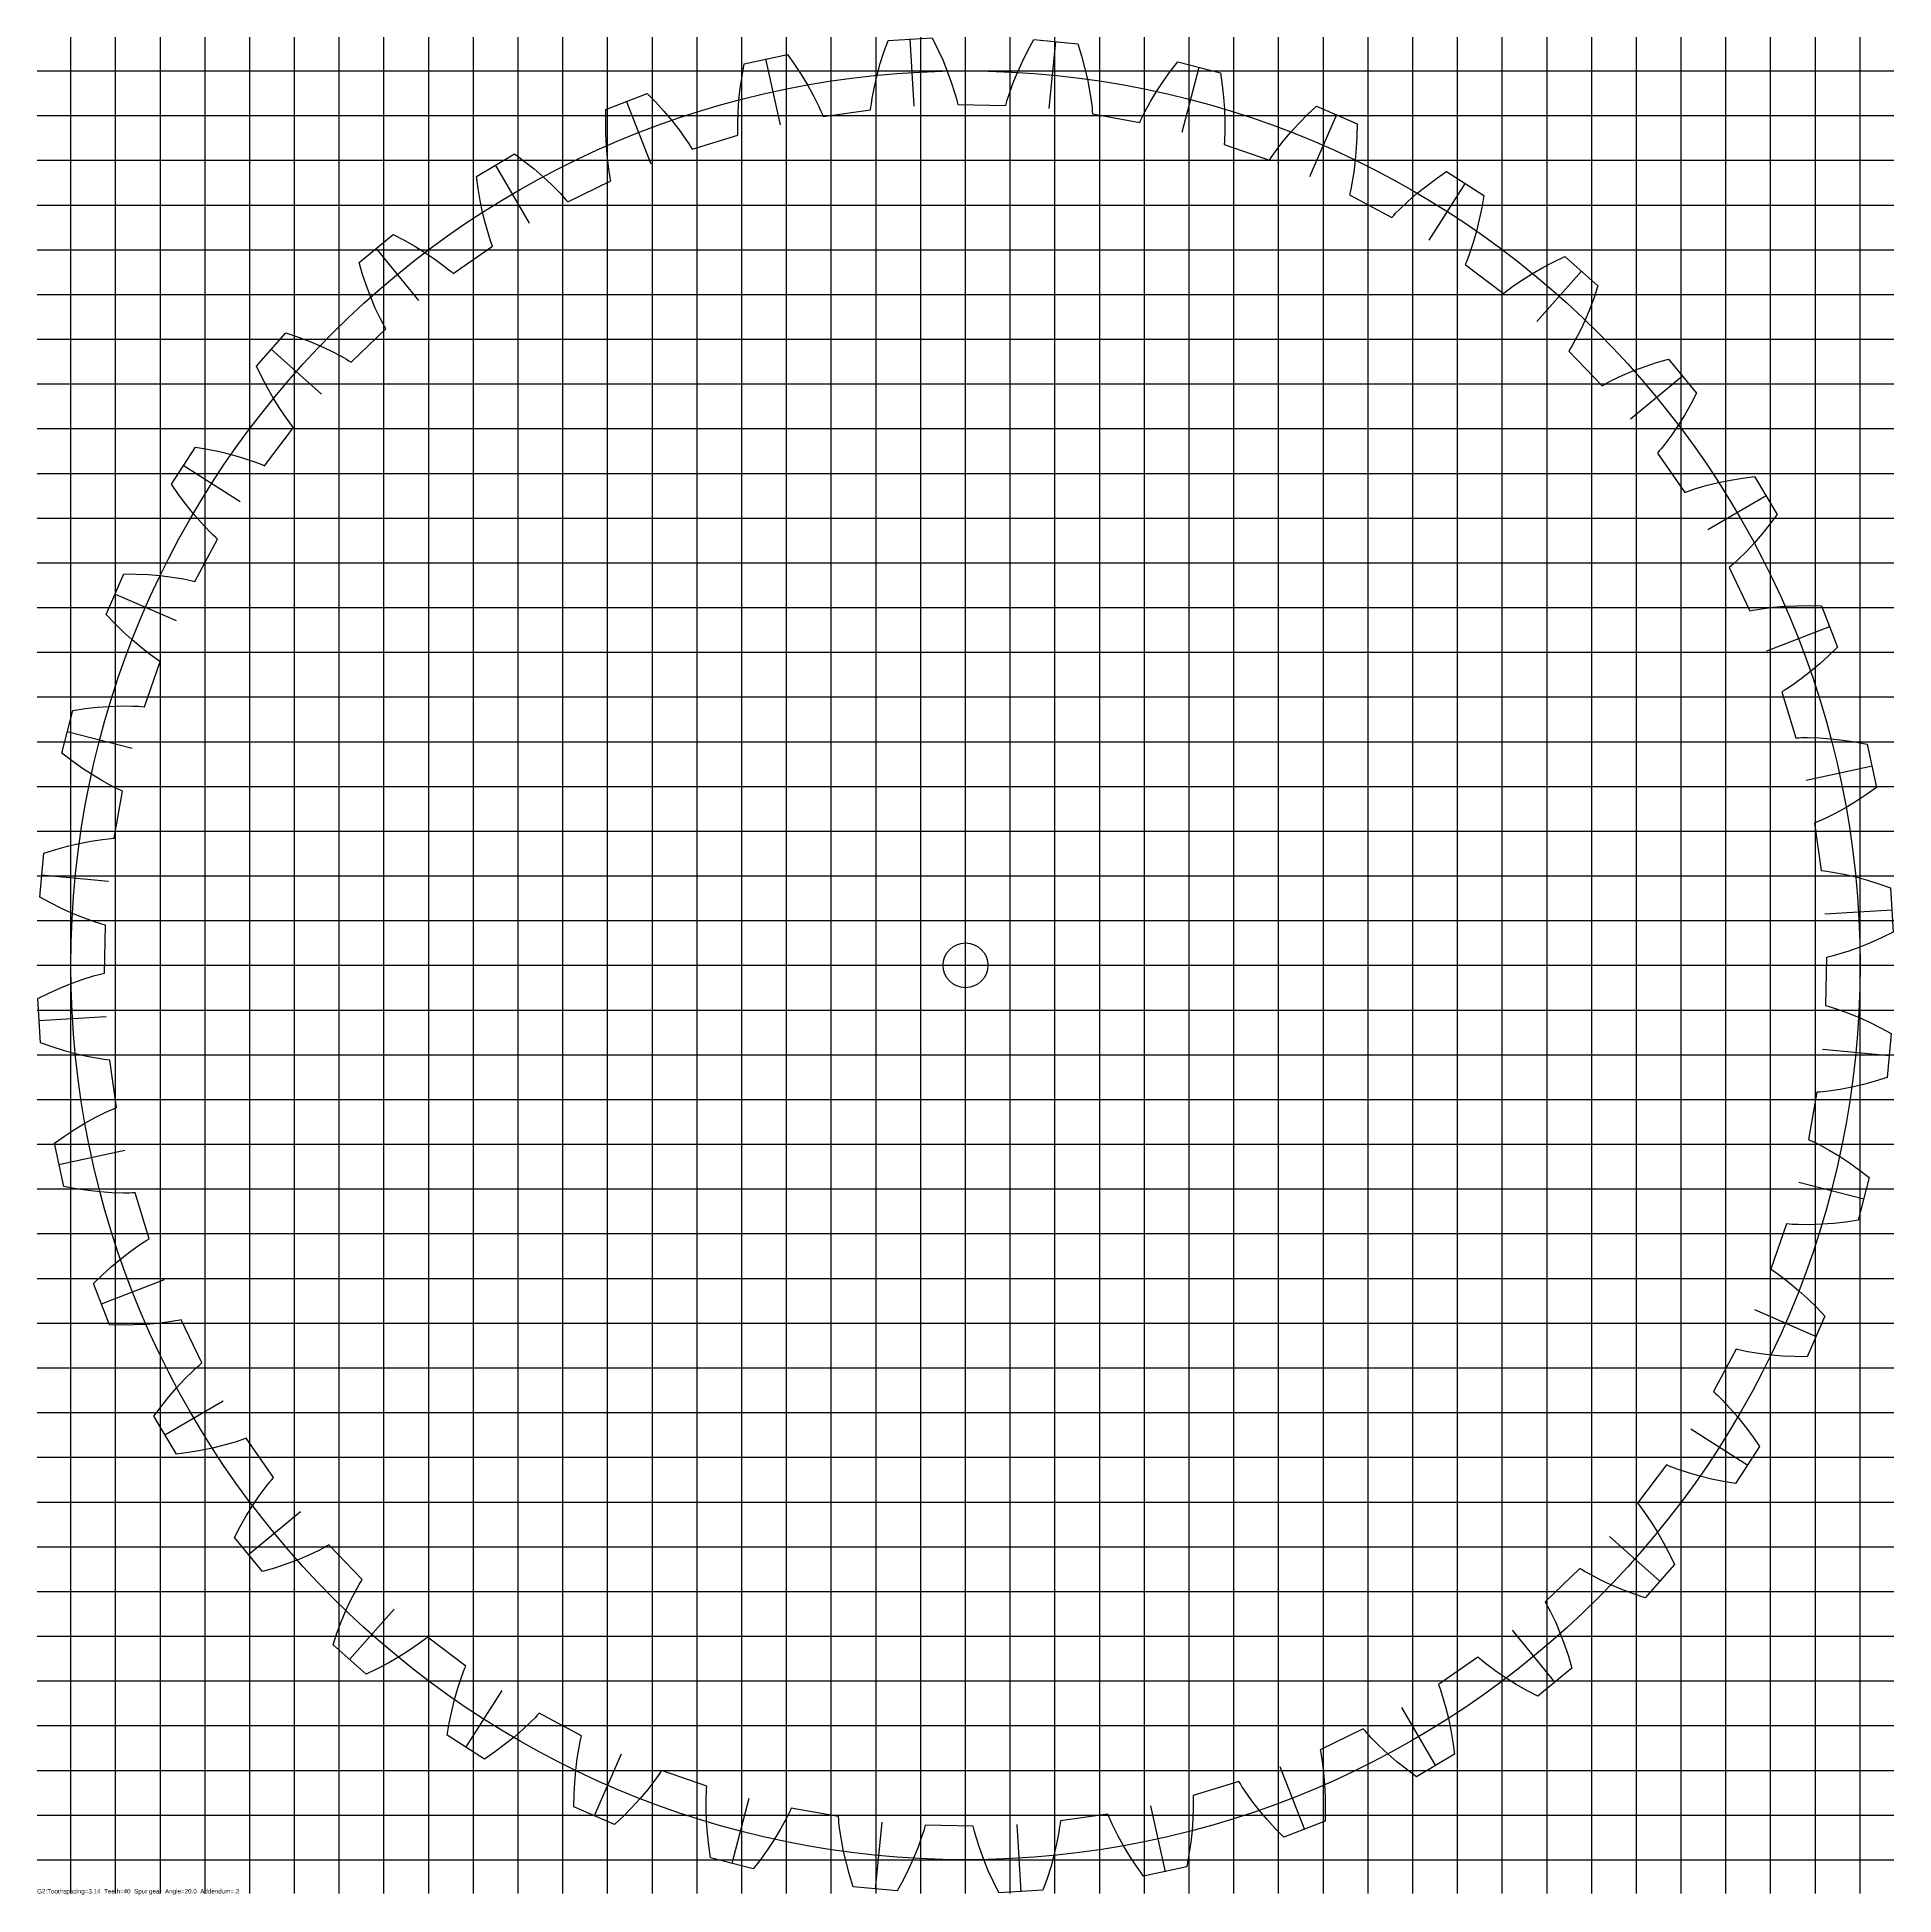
# Model space of a CAD drawing. Extents: x 0 to 41.5, y 0 to 41.5.
import ezdxf

# ---------------------------------------------------------------- set-up
doc = ezdxf.new("R2010")
doc.units = 0
doc.layers.add('labels', color=1, linetype='Continuous')
doc.styles.add('ARIAL', font='Arial.ttf')

msp = doc.modelspace()

# ---------------------------------------------------------------- linework, layer by layer
at = {"layer": 'a'}
for p, q in [((20.75367, 13.83578), (20.75367, 27.67156)), ((13.83578, 20.75367), (27.67156, 20.75367))]:
    msp.add_line(p, q, dxfattribs=at)
msp.add_lwpolyline([(1.62446, 18.63357), (1.56046, 18.64093), (1.49637, 18.64925), (1.36792, 18.66858), (1.11018, 18.71715), (0.85152, 18.77769), (0.59219, 18.84922), (0.3324, 18.93102), (0.07232, 19.0226), (0.01335, 20.00933), (0.26067, 20.13123), (0.50888, 20.24339), (0.75784, 20.34529), (1.00744, 20.43621), (1.25757, 20.51513), (1.3828, 20.54962), (1.44545, 20.56552), (1.50812, 20.58044), (1.52832, 21.65214), (1.46626, 21.66942), (1.40425, 21.68766), (1.28042, 21.72685), (1.03344, 21.81514), (0.78744, 21.9154), (0.54249, 22.02661), (0.29869, 22.14805), (0.05614, 22.27918), (0.15226, 23.26299), (0.4156, 23.3447), (0.6783, 23.41666), (0.94014, 23.47835), (1.20089, 23.52911), (1.46029, 23.56792), (1.58937, 23.58241), (1.65373, 23.5883), (1.71796, 23.59324), (1.90557, 24.64858), (1.84697, 24.67536), (1.78859, 24.70308), (1.6724, 24.76116), (1.44228, 24.887), (1.21499, 25.02451), (0.99046, 25.17267), (0.76866, 25.33075), (0.54961, 25.49821), (0.79844, 26.45487), (1.07133, 26.49437), (1.34204, 26.52435), (1.61031, 26.54433), (1.87579, 26.55367), (2.13807, 26.55143), (2.26782, 26.54554), (2.33232, 26.54129), (2.39653, 26.53612), (2.74692, 27.54912), (2.69323, 27.58474), (2.6399, 27.62125), (2.53423, 27.69679), (2.32663, 27.85708), (2.12365, 28.02845), (1.92506, 28.20991), (1.73072, 28.40074), (1.54056, 28.60041), (1.93599, 29.50636), (2.21169, 29.50269), (2.48376, 29.48995), (2.75185, 29.46772), (3.01553, 29.43541), (3.27422, 29.39217), (3.40146, 29.36605), (3.4645, 29.35177), (3.52711, 29.33662), (4.03165, 30.28234), (3.9842, 30.32591), (3.93724, 30.37031), (3.84469, 30.46145), (3.66471, 30.65224), (3.49104, 30.85326), (3.32328, 31.06355), (3.16119, 31.28244), (3.00461, 31.50939), (3.53689, 32.34234), (3.80862, 32.29558), (4.07535, 32.24044), (4.33666, 32.17654), (4.59204, 32.10338), (4.84078, 32.0202), (4.96237, 31.9745), (5.0224, 31.95054), (5.08187, 31.92578), (5.72814, 32.78092), (5.68809, 32.83138), (5.64865, 32.88258), (5.5715, 32.98708), (5.42358, 33.20368), (5.2835, 33.42939), (5.1507, 33.66333), (5.02485, 33.90488), (4.90569, 34.15354), (5.56172, 34.89296), (5.8228, 34.80427), (6.07762, 34.70808), (6.32571, 34.60409), (6.5665, 34.49188), (6.79917, 34.37082), (6.91211, 34.30666), (6.96765, 34.2736), (7.02252, 34.23984), (7.79461, 34.98336), (7.76294, 35.03946), (7.732, 35.0962), (7.67214, 35.21148), (7.55993, 35.44855), (7.45688, 35.6934), (7.36232, 35.94524), (7.2758, 36.2035), (7.19701, 36.46773), (7.96063, 37.09542), (8.20462, 36.96699), (8.44125, 36.83212), (8.67003, 36.6906), (8.8903, 36.5421), (9.10117, 36.38613), (9.20268, 36.3051), (9.25236, 36.26375), (9.30127, 36.22183), (10.18017, 36.83541), (10.15767, 36.89577), (10.13598, 36.95666), (10.0949, 37.07988), (10.02116, 37.33159), (9.95768, 37.58954), (9.90367, 37.85307), (9.85862, 38.12169), (9.82214, 38.39499), (10.67455, 38.8955), (10.89544, 38.73048), (11.10806, 38.56025), (11.31188, 38.38468), (11.50621, 38.20356), (11.69008, 38.01652), (11.77767, 37.9206), (11.82027, 37.872), (11.86203, 37.82294), (12.82608, 38.29148), (12.81331, 38.35462), (12.80141, 38.41815), (12.78011, 38.54628), (12.74665, 38.80642), (12.7243, 39.07113), (12.71219, 39.33986), (12.70971, 39.61222), (12.71643, 39.88787), (13.63665, 40.24887), (13.82901, 40.05132), (14.01238, 39.84993), (14.18623, 39.64464), (14.34983, 39.43534), (14.50218, 39.22184), (14.57368, 39.11341), (14.60816, 39.05873), (14.64172, 39.00375), (15.6672, 39.3157), (15.66446, 39.38007), (15.66265, 39.44467), (15.66165, 39.57456), (15.6693, 39.83673), (15.68864, 40.10168), (15.71871, 40.369), (15.75887, 40.63839), (15.80863, 40.90959), (16.77399, 41.1222), (16.93308, 40.89699), (17.08269, 40.66939), (17.22228, 40.43943), (17.35113, 40.20712), (17.4682, 39.97242), (17.52186, 39.85413), (17.54736, 39.79474), (17.57191, 39.73518), (18.63357, 39.88287), (18.64093, 39.94687), (18.64925, 40.01097), (18.66858, 40.13941), (18.71715, 40.39716), (18.77769, 40.65582), (18.84922, 40.91514), (18.93102, 41.17494), (19.0226, 41.43502), (20.00933, 41.49398), (20.13123, 41.24666), (20.24339, 40.99846), (20.34529, 40.7495), (20.43621, 40.49989), (20.51513, 40.24976), (20.54962, 40.12454), (20.56552, 40.06189), (20.58044, 39.99922), (21.65214, 39.97902), (21.66942, 40.04108), (21.68766, 40.10308), (21.72685, 40.22692), (21.81514, 40.4739), (21.9154, 40.7199), (22.02661, 40.96484), (22.14805, 41.20864), (22.27918, 41.45119), (23.26299, 41.35508), (23.3447, 41.09173), (23.41666, 40.82904), (23.47835, 40.5672), (23.52911, 40.30645), (23.56792, 40.04705), (23.58241, 39.91797), (23.5883, 39.85361), (23.59324, 39.78937), (24.64858, 39.60177), (24.67536, 39.66036), (24.70308, 39.71875), (24.76116, 39.83493), (24.887, 40.06506), (25.02451, 40.29235), (25.17267, 40.51688), (25.33075, 40.73868), (25.49821, 40.95773), (26.45487, 40.70889), (26.49437, 40.43601), (26.52435, 40.16529), (26.54433, 39.89703), (26.55367, 39.63155), (26.55143, 39.36927), (26.54554, 39.23951), (26.54129, 39.17502), (26.53612, 39.11081), (27.54912, 38.76042), (27.58474, 38.8141), (27.62125, 38.86744), (27.69679, 38.9731), (27.85708, 39.18071), (28.02845, 39.38369), (28.20991, 39.58228), (28.40074, 39.77662), (28.60041, 39.96677), (29.50636, 39.57135), (29.50269, 39.29564), (29.48995, 39.02357), (29.46772, 38.75548), (29.43541, 38.49181), (29.39217, 38.23311), (29.36605, 38.10587), (29.35177, 38.04284), (29.33662, 37.98022), (30.28234, 37.47568), (30.32591, 37.52313), (30.37031, 37.5701), (30.46145, 37.66265), (30.65224, 37.84262), (30.85326, 38.01629), (31.06355, 38.18405), (31.28244, 38.34615), (31.50939, 38.50273), (32.34234, 37.97045), (32.29558, 37.69871), (32.24044, 37.43198), (32.17654, 37.17067), (32.10338, 36.9153), (32.0202, 36.66655), (31.9745, 36.54496), (31.95054, 36.48494), (31.92578, 36.42547), (32.78092, 35.77919), (32.83138, 35.81925), (32.88258, 35.85869), (32.98708, 35.93584), (33.20368, 36.08375), (33.42939, 36.22384), (33.66333, 36.35663), (33.90488, 36.48249), (34.15354, 36.60164), (34.89296, 35.94561), (34.80427, 35.68454), (34.70808, 35.42972), (34.60409, 35.18162), (34.49188, 34.94084), (34.37082, 34.70816), (34.30666, 34.59522), (34.2736, 34.53969), (34.23984, 34.48482), (34.98336, 33.71273), (35.03946, 33.74439), (35.0962, 33.77534), (35.21148, 33.83519), (35.44855, 33.9474), (35.6934, 34.05045), (35.94524, 34.14502), (36.2035, 34.23154), (36.46773, 34.31033), (37.09542, 33.5467), (36.96699, 33.30271), (36.83212, 33.06608), (36.6906, 32.83731), (36.5421, 32.61704), (36.38613, 32.40617), (36.3051, 32.30466), (36.26375, 32.25497), (36.22183, 32.20606), (36.83541, 31.32717), (36.89577, 31.34967), (36.95666, 31.37135), (37.07988, 31.41244), (37.33159, 31.48618), (37.58954, 31.54966), (37.85307, 31.60366), (38.12169, 31.64872), (38.39499, 31.6852), (38.8955, 30.83279), (38.73048, 30.61189), (38.56025, 30.39927), (38.38468, 30.19545), (38.20356, 30.00113), (38.01652, 29.81725), (37.9206, 29.72966), (37.872, 29.68706), (37.82294, 29.64531), (38.29148, 28.68125), (38.35462, 28.69403), (38.41815, 28.70593), (38.54628, 28.72723), (38.80642, 28.76069), (39.07113, 28.78303), (39.33986, 28.79515), (39.61222, 28.79763), (39.88787, 28.7909), (40.24887, 27.87069), (40.05132, 27.67833), (39.84993, 27.49496), (39.64464, 27.32111), (39.43534, 27.15751), (39.22184, 27.00516), (39.11341, 26.93365), (39.05873, 26.89918), (39.00375, 26.86562), (39.3157, 25.84013), (39.38007, 25.84288), (39.44467, 25.84469), (39.57456, 25.84568), (39.83673, 25.83803), (40.10168, 25.8187), (40.369, 25.78862), (40.63839, 25.74846), (40.90959, 25.6987), (41.1222, 24.73334), (40.89699, 24.57426), (40.66939, 24.42465), (40.43943, 24.28506), (40.20712, 24.15621), (39.97242, 24.03913), (39.85413, 23.98547), (39.79474, 23.95998), (39.73518, 23.93543), (39.88287, 22.87377), (39.94687, 22.86641), (40.01097, 22.85809), (40.13941, 22.83875), (40.39716, 22.79019), (40.65582, 22.72964), (40.91514, 22.65812), (41.17494, 22.57631), (41.43502, 22.48474), (41.49398, 21.49801), (41.24666, 21.37611), (40.99846, 21.26395), (40.7495, 21.16205), (40.49989, 21.07113), (40.24976, 20.99221), (40.12454, 20.95771), (40.06189, 20.94182), (39.99922, 20.92689), (39.97902, 19.8552), (40.04108, 19.83792), (40.10308, 19.81968), (40.22692, 19.78048), (40.4739, 19.6922), (40.7199, 19.59193), (40.96484, 19.48072), (41.20864, 19.35928), (41.45119, 19.22815), (41.35508, 18.24434), (41.09173, 18.16264), (40.82904, 18.09068), (40.5672, 18.02898), (40.30645, 17.97823), (40.04705, 17.93941), (39.91797, 17.92493), (39.85361, 17.91903), (39.78937, 17.91409), (39.60177, 16.85875), (39.66036, 16.83198), (39.71875, 16.80426), (39.83493, 16.74618), (40.06506, 16.62034), (40.29235, 16.48283), (40.51688, 16.33467), (40.73868, 16.17659), (40.95773, 16.00913), (40.70889, 15.05247), (40.43601, 15.01296), (40.16529, 14.98299), (39.89703, 14.96301), (39.63155, 14.95367), (39.36927, 14.95591), (39.23951, 14.9618), (39.17502, 14.96604), (39.11081, 14.97121), (38.76042, 13.95821), (38.8141, 13.9226), (38.86744, 13.88609), (38.9731, 13.81055), (39.18071, 13.65026), (39.38369, 13.47889), (39.58228, 13.29743), (39.77662, 13.10659), (39.96677, 12.90693), (39.57135, 12.00097), (39.29564, 12.00464), (39.02357, 12.01739), (38.75548, 12.03962), (38.49181, 12.07193), (38.23311, 12.11517), (38.10587, 12.14128), (38.04284, 12.15556), (37.98022, 12.17071), (37.47568, 11.225), (37.52313, 11.18143), (37.5701, 11.13702), (37.66265, 11.04588), (37.84262, 10.85509), (38.01629, 10.65408), (38.18405, 10.44378), (38.34615, 10.2249), (38.50273, 9.99794), (37.97045, 9.165), (37.69871, 9.21175), (37.43198, 9.2669), (37.17067, 9.3308), (36.9153, 9.40396), (36.66655, 9.48713), (36.54496, 9.53283), (36.48494, 9.5568), (36.42547, 9.58156), (35.77919, 8.72641), (35.81925, 8.67596), (35.85869, 8.62475), (35.93584, 8.52026), (36.08375, 8.30366), (36.22384, 8.07795), (36.35663, 7.844), (36.48249, 7.60246), (36.60164, 7.3538), (35.94561, 6.61438), (35.68454, 6.70307), (35.42972, 6.79926), (35.18162, 6.90325), (34.94084, 7.01546), (34.70816, 7.13652), (34.59522, 7.20068), (34.53969, 7.23374), (34.48482, 7.2675), (33.71273, 6.52398), (33.74439, 6.46788), (33.77534, 6.41113), (33.83519, 6.29586), (33.9474, 6.05878), (34.05045, 5.81394), (34.14502, 5.5621), (34.23154, 5.30384), (34.31033, 5.03961), (33.5467, 4.41191), (33.30271, 4.54035), (33.06608, 4.67522), (32.83731, 4.81674), (32.61704, 4.96523), (32.40617, 5.12121), (32.30466, 5.20224), (32.25497, 5.24358), (32.20606, 5.28551), (31.32717, 4.67193), (31.34967, 4.61156), (31.37135, 4.55068), (31.41244, 4.42745), (31.48618, 4.17575), (31.54966, 3.9178), (31.60366, 3.65426), (31.64872, 3.38565), (31.6852, 3.11234), (30.83279, 2.61183), (30.61189, 2.77686), (30.39927, 2.94709), (30.19545, 3.12265), (30.00113, 3.30378), (29.81725, 3.49082), (29.72966, 3.58673), (29.68706, 3.63534), (29.64531, 3.6844), (28.68125, 3.21586), (28.69403, 3.15272), (28.70593, 3.08919), (28.72723, 2.96106), (28.76069, 2.70092), (28.78303, 2.43621), (28.79515, 2.16747), (28.79763, 1.89512), (28.7909, 1.61947), (27.87069, 1.25847), (27.67833, 1.45602), (27.49496, 1.65741), (27.32111, 1.8627), (27.15751, 2.07199), (27.00516, 2.28549), (26.93365, 2.39393), (26.89918, 2.4486), (26.86562, 2.50359), (25.84013, 2.19163), (25.84288, 2.12727), (25.84469, 2.06266), (25.84568, 1.93277), (25.83803, 1.6706), (25.8187, 1.40566), (25.78862, 1.13834), (25.74846, 0.86894), (25.6987, 0.59774), (24.73334, 0.38514), (24.57426, 0.61035), (24.42465, 0.83795), (24.28506, 1.0679), (24.15621, 1.30021), (24.03913, 1.53492), (23.98547, 1.65321), (23.95998, 1.7126), (23.93543, 1.77216), (22.87377, 1.62446), (22.86641, 1.56046), (22.85809, 1.49637), (22.83875, 1.36792), (22.79019, 1.11018), (22.72964, 0.85152), (22.65812, 0.59219), (22.57631, 0.3324), (22.48474, 0.07232), (21.49801, 0.01335), (21.37611, 0.26067), (21.26395, 0.50888), (21.16205, 0.75784), (21.07113, 1.00744), (20.99221, 1.25757), (20.95771, 1.3828), (20.94182, 1.44545), (20.92689, 1.50812), (19.8552, 1.52832), (19.83792, 1.46626), (19.81968, 1.40425), (19.78048, 1.28042), (19.6922, 1.03344), (19.59193, 0.78744), (19.48072, 0.54249), (19.35928, 0.29869), (19.22815, 0.05614), (18.24434, 0.15226), (18.16264, 0.4156), (18.09068, 0.6783), (18.02898, 0.94014), (17.97823, 1.20089), (17.93941, 1.46029), (17.92493, 1.58937), (17.91903, 1.65373), (17.91409, 1.71796), (16.85875, 1.90557), (16.83198, 1.84697), (16.80426, 1.78859), (16.74618, 1.6724), (16.62034, 1.44228), (16.48283, 1.21499), (16.33467, 0.99046), (16.17659, 0.76866), (16.00913, 0.54961), (15.05247, 0.79844), (15.01296, 1.07133), (14.98299, 1.34204), (14.96301, 1.61031), (14.95367, 1.87579), (14.95591, 2.13807), (14.9618, 2.26782), (14.96604, 2.33232), (14.97121, 2.39653), (13.95821, 2.74692), (13.9226, 2.69323), (13.88609, 2.6399), (13.81055, 2.53423), (13.65026, 2.32663), (13.47889, 2.12365), (13.29743, 1.92506), (13.10659, 1.73072), (12.90693, 1.54056), (12.00097, 1.93599), (12.00464, 2.21169), (12.01739, 2.48376), (12.03962, 2.75185), (12.07193, 3.01553), (12.11517, 3.27422), (12.14128, 3.40146), (12.15556, 3.4645), (12.17071, 3.52711), (11.225, 4.03165), (11.18143, 3.9842), (11.13702, 3.93724), (11.04588, 3.84469), (10.85509, 3.66471), (10.65408, 3.49104), (10.44378, 3.32328), (10.2249, 3.16119), (9.99794, 3.00461), (9.165, 3.53689), (9.21175, 3.80862), (9.2669, 4.07535), (9.3308, 4.33666), (9.40396, 4.59204), (9.48713, 4.84078), (9.53283, 4.96237), (9.5568, 5.0224), (9.58156, 5.08187), (8.72641, 5.72814), (8.67596, 5.68809), (8.62475, 5.64865), (8.52026, 5.5715), (8.30366, 5.42358), (8.07795, 5.2835), (7.844, 5.1507), (7.60246, 5.02485), (7.3538, 4.90569), (6.61438, 5.56172), (6.70307, 5.8228), (6.79926, 6.07762), (6.90325, 6.32571), (7.01546, 6.5665), (7.13652, 6.79917), (7.20068, 6.91211), (7.23374, 6.96765), (7.2675, 7.02252), (6.52398, 7.79461), (6.46788, 7.76294), (6.41113, 7.732), (6.29586, 7.67214), (6.05878, 7.55993), (5.81394, 7.45688), (5.5621, 7.36232), (5.30384, 7.2758), (5.03961, 7.19701), (4.41191, 7.96063), (4.54035, 8.20462), (4.67522, 8.44125), (4.81674, 8.67003), (4.96523, 8.8903), (5.12121, 9.10117), (5.20224, 9.20268), (5.24358, 9.25236), (5.28551, 9.30127), (4.67193, 10.18017), (4.61156, 10.15767), (4.55068, 10.13598), (4.42745, 10.0949), (4.17575, 10.02116), (3.9178, 9.95768), (3.65426, 9.90367), (3.38565, 9.85862), (3.11234, 9.82214), (2.61183, 10.67455), (2.77686, 10.89544), (2.94709, 11.10806), (3.12265, 11.31188), (3.30378, 11.50621), (3.49082, 11.69008), (3.58673, 11.77767), (3.63534, 11.82027), (3.6844, 11.86203), (3.21586, 12.82608), (3.15272, 12.81331), (3.08919, 12.80141), (2.96106, 12.78011), (2.70092, 12.74665), (2.43621, 12.7243), (2.16747, 12.71219), (1.89512, 12.70971), (1.61947, 12.71643), (1.25847, 13.63665), (1.45602, 13.82901), (1.65741, 14.01238), (1.8627, 14.18623), (2.07199, 14.34983), (2.28549, 14.50218), (2.39393, 14.57368), (2.4486, 14.60816), (2.50359, 14.64172), (2.19163, 15.6672), (2.12727, 15.66446), (2.06266, 15.66265), (1.93277, 15.66165), (1.6706, 15.6693), (1.40566, 15.68864), (1.13834, 15.71871), (0.86894, 15.75887), (0.59774, 15.80863), (0.38514, 16.77399), (0.61035, 16.93308), (0.83795, 17.08269), (1.0679, 17.22228), (1.30021, 17.35113), (1.53492, 17.4682), (1.65321, 17.52186), (1.7126, 17.54736), (1.77216, 17.57191)], close=True, dxfattribs=at)
msp.add_circle((20.75367, 20.75367), 0.5, dxfattribs=at)
at = {"layer": 'b'}
for p, q in [((0.75367, 0), (0.75367, 41.50734)), ((1.75367, 0), (1.75367, 41.50734)), ((2.75367, 0), (2.75367, 41.50734)), ((3.75367, 0), (3.75367, 41.50734)), ((4.75367, 0), (4.75367, 41.50734)), ((5.75367, 0), (5.75367, 41.50734)), ((6.75367, 0), (6.75367, 41.50734)), ((7.75367, 0), (7.75367, 41.50734)), ((8.75367, 0), (8.75367, 41.50734)), ((9.75367, 0), (9.75367, 41.50734)), ((10.75367, 0), (10.75367, 41.50734)), ((11.75367, 0), (11.75367, 41.50734)), ((12.75367, 0), (12.75367, 41.50734)), ((13.75367, 0), (13.75367, 41.50734)), ((14.75367, 0), (14.75367, 41.50734)), ((15.75367, 0), (15.75367, 41.50734)), ((16.75367, 0), (16.75367, 41.50734)), ((17.75367, 0), (17.75367, 41.50734)), ((18.75367, 0), (18.75367, 41.50734)), ((19.75367, 0), (19.75367, 41.50734)), ((20.75367, 0), (20.75367, 41.50734)), ((21.75367, 0), (21.75367, 41.50734)), ((22.75367, 0), (22.75367, 41.50734)), ((23.75367, 0), (23.75367, 41.50734)), ((24.75367, 0), (24.75367, 41.50734)), ((25.75367, 0), (25.75367, 41.50734)), ((26.75367, 0), (26.75367, 41.50734)), ((27.75367, 0), (27.75367, 41.50734)), ((28.75367, 0), (28.75367, 41.50734)), ((29.75367, 0), (29.75367, 41.50734)), ((30.75367, 0), (30.75367, 41.50734)), ((31.75367, 0), (31.75367, 41.50734)), ((32.75367, 0), (32.75367, 41.50734)), ((33.75367, 0), (33.75367, 41.50734)), ((34.75367, 0), (34.75367, 41.50734)), ((35.75367, 0), (35.75367, 41.50734)), ((36.75367, 0), (36.75367, 41.50734)), ((37.75367, 0), (37.75367, 41.50734)), ((38.75367, 0), (38.75367, 41.50734)), ((39.75367, 0), (39.75367, 41.50734)), ((40.75367, 0), (40.75367, 41.50734)), ((0, 40.75367), (41.50734, 40.75367)), ((0, 39.75367), (41.50734, 39.75367)), ((0, 38.75367), (41.50734, 38.75367)), ((0, 37.75367), (41.50734, 37.75367)), ((0, 36.75367), (41.50734, 36.75367)), ((0, 35.75367), (41.50734, 35.75367)), ((0, 34.75367), (41.50734, 34.75367)), ((0, 33.75367), (41.50734, 33.75367)), ((0, 32.75367), (41.50734, 32.75367)), ((0, 31.75367), (41.50734, 31.75367)), ((0, 30.75367), (41.50734, 30.75367)), ((0, 29.75367), (41.50734, 29.75367)), ((0, 28.75367), (41.50734, 28.75367)), ((0, 27.75367), (41.50734, 27.75367)), ((0, 26.75367), (41.50734, 26.75367)), ((0, 25.75367), (41.50734, 25.75367)), ((0, 24.75367), (41.50734, 24.75367)), ((0, 23.75367), (41.50734, 23.75367)), ((0, 22.75367), (41.50734, 22.75367)), ((0, 21.75367), (41.50734, 21.75367)), ((0, 20.75367), (41.50734, 20.75367)), ((0, 19.75367), (41.50734, 19.75367)), ((0, 18.75367), (41.50734, 18.75367)), ((0, 17.75367), (41.50734, 17.75367)), ((0, 16.75367), (41.50734, 16.75367)), ((0, 15.75367), (41.50734, 15.75367)), ((0, 14.75367), (41.50734, 14.75367)), ((0, 13.75367), (41.50734, 13.75367)), ((0, 12.75367), (41.50734, 12.75367)), ((0, 11.75367), (41.50734, 11.75367)), ((0, 10.75367), (41.50734, 10.75367)), ((0, 9.75367), (41.50734, 9.75367)), ((0, 8.75367), (41.50734, 8.75367)), ((0, 7.75367), (41.50734, 7.75367)), ((0, 6.75367), (41.50734, 6.75367)), ((0, 5.75367), (41.50734, 5.75367)), ((0, 4.75367), (41.50734, 4.75367)), ((0, 3.75367), (41.50734, 3.75367)), ((0, 2.75367), (41.50734, 2.75367)), ((0, 1.75367), (41.50734, 1.75367)), ((0, 0.75367), (41.50734, 0.75367))]:
    msp.add_line(p, q, dxfattribs=at)
at = {"layer": 'c'}
for p, q in [((19.60553, 39.96572), (19.51561, 41.47038)), ((22.62509, 39.9088), (22.77166, 41.40899)), ((16.61424, 39.54958), (16.29005, 41.02164)), ((25.59858, 39.38021), (25.97802, 40.83901)), ((13.72487, 38.67062), (13.17439, 40.07385)), ((28.45276, 38.39298), (29.05574, 39.77446)), ((11.00858, 37.35049), (10.24536, 38.65032)), ((31.11737, 36.97141), (31.92903, 38.24155)), ((8.53224, 35.62169), (7.57508, 36.78612)), ((33.52679, 35.1505), (34.52715, 36.27803)), ((6.35684, 33.52679), (5.22931, 34.52715)), ((35.62169, 32.97509), (36.78612, 33.93225)), ((4.53593, 31.11737), (3.26579, 31.92903)), ((37.35049, 30.49876), (38.65032, 31.26197)), ((3.11436, 28.45276), (1.73288, 29.05574)), ((38.67062, 27.78246), (40.07385, 28.33294)), ((2.12712, 25.59858), (0.66833, 25.97802)), ((39.54958, 24.8931), (41.02164, 25.21729)), ((1.59854, 22.62509), (0.09834, 22.77166)), ((39.96572, 21.9018), (41.47038, 21.99172)), ((1.54161, 19.60553), (0.03696, 19.51561)), ((39.9088, 18.88224), (41.40899, 18.73567)), ((1.95775, 16.61424), (0.48569, 16.29005)), ((39.38021, 15.90876), (40.83901, 15.52932)), ((2.83671, 13.72487), (1.43349, 13.17439)), ((38.39298, 13.05457), (39.77446, 12.4516)), ((4.15684, 11.00858), (2.85701, 10.24536)), ((36.97141, 10.38997), (38.24155, 9.5783)), ((5.88565, 8.53224), (4.72121, 7.57508)), ((35.1505, 7.98055), (36.27803, 6.98018)), ((7.98055, 6.35684), (6.98018, 5.22931)), ((32.97509, 5.88565), (33.93225, 4.72121)), ((10.38997, 4.53593), (9.5783, 3.26579)), ((30.49876, 4.15684), (31.26197, 2.85701)), ((13.05457, 3.11436), (12.4516, 1.73288)), ((27.78246, 2.83671), (28.33294, 1.43349)), ((15.90876, 2.12712), (15.52932, 0.66833)), ((24.8931, 1.95775), (25.21729, 0.48569)), ((18.88224, 1.59854), (18.73567, 0.09834)), ((21.9018, 1.54161), (21.99172, 0.03696))]:
    msp.add_line(p, q, dxfattribs=at)
msp.add_circle((20.75367, 20.75367), 20, dxfattribs=at)

# ---------------------------------------------------------------- texts
at = {"layer": 'labels', "style": 'ARIAL'}
msp.add_text('G2:Toothspacing=3.14  Teeth=40  Spur gear  Angle=20.0  Addendum=.2', height=0.1, dxfattribs=at).set_placement((0, 0))

doc.saveas('drawing.dxf')
